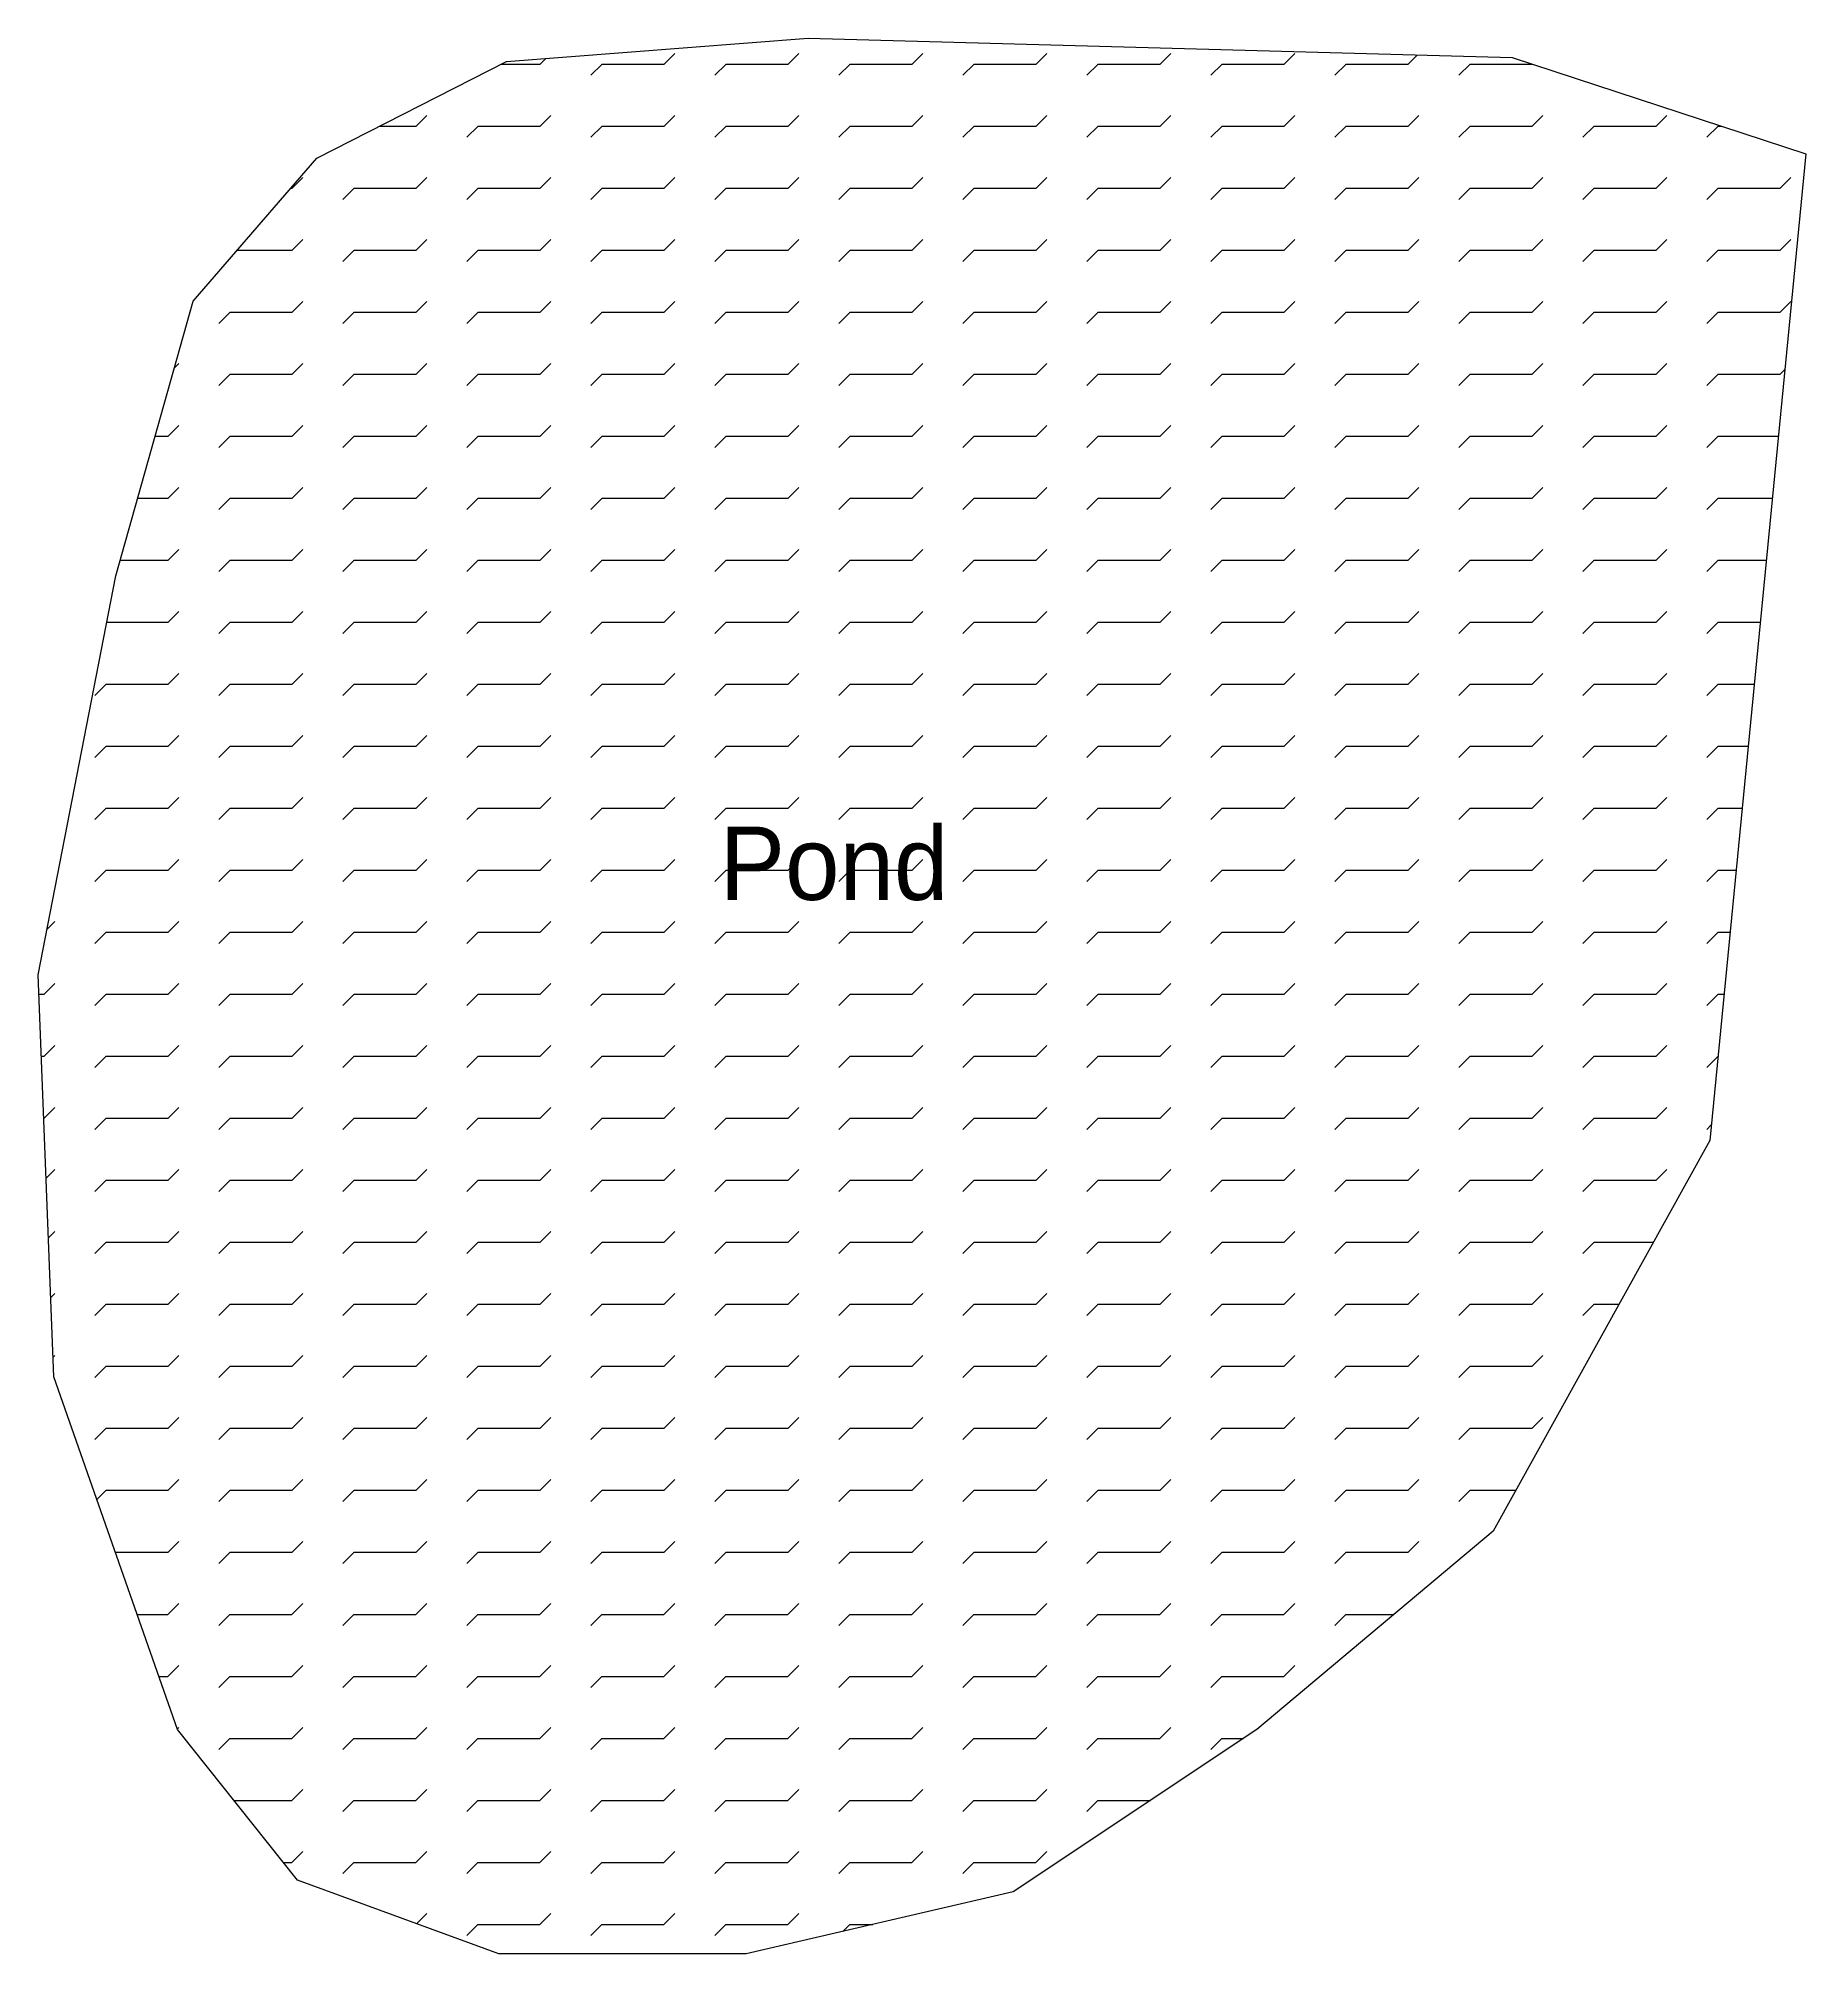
# Model space of a CAD drawing. Header units: millimetres. Extents: x 234136 to 237571, y 2625383 to 2628766.
# Drawn here: x 236678.36 to 236714.56, y 2628726.68 to 2628765.91 of the extents above; entities that cross this region are included whole.
import ezdxf

# ---------------------------------------------------------------- set-up
doc = ezdxf.new("R2010")
doc.units = ezdxf.units.MM
doc.layers.add('Pond', color=140, linetype='Continuous', lineweight=13)

msp = doc.modelspace()

# ---------------------------------------------------------------- texts
at = {"layer": 'Pond'}
msp.add_text('Pond', height=1.5, dxfattribs=at).set_placement((236692.316, 2628748.263))

# ---------------------------------------------------------------- linework, layer by layer
at = {"layer": 'Pond'}
for p, q in [((236687.947, 2628765.435), (236694.128, 2628765.91)), ((236694.128, 2628765.91), (236708.55, 2628765.514)), ((236684.065, 2628763.455), (236687.947, 2628765.435)), ((236687.84, 2628765.38), (236688.63, 2628765.38)), ((236688.63, 2628765.376), (236688.751, 2628765.497)), ((236689.676, 2628765.152), (236689.9, 2628765.376)), ((236689.9, 2628765.38), (236691.17, 2628765.38)), ((236691.17, 2628765.376), (236691.395, 2628765.601)), ((236692.216, 2628765.152), (236692.44, 2628765.376)), ((236692.44, 2628765.38), (236693.71, 2628765.38)), ((236693.71, 2628765.376), (236693.935, 2628765.601)), ((236694.756, 2628765.152), (236694.98, 2628765.376)), ((236694.98, 2628765.38), (236696.25, 2628765.38)), ((236696.25, 2628765.376), (236696.475, 2628765.601)), ((236697.296, 2628765.152), (236697.52, 2628765.376)), ((236697.52, 2628765.38), (236698.79, 2628765.38)), ((236698.79, 2628765.376), (236699.015, 2628765.601)), ((236699.836, 2628765.152), (236700.06, 2628765.376)), ((236700.06, 2628765.38), (236701.33, 2628765.38)), ((236701.33, 2628765.376), (236701.555, 2628765.601)), ((236702.376, 2628765.152), (236702.6, 2628765.376)), ((236702.6, 2628765.38), (236703.87, 2628765.38)), ((236703.87, 2628765.376), (236704.095, 2628765.601)), ((236704.916, 2628765.152), (236705.14, 2628765.376)), ((236705.14, 2628765.38), (236706.41, 2628765.38)), ((236706.41, 2628765.376), (236706.602, 2628765.568)), ((236707.456, 2628765.152), (236707.68, 2628765.376)), ((236707.68, 2628765.38), (236708.95, 2628765.38)), ((236708.55, 2628765.514), (236714.562, 2628763.544)), ((236708.95, 2628765.376), (236708.955, 2628765.381)), ((236685.349, 2628764.11), (236686.09, 2628764.11)), ((236686.09, 2628764.106), (236686.315, 2628764.331)), ((236687.136, 2628763.882), (236687.36, 2628764.106)), ((236687.36, 2628764.11), (236688.63, 2628764.11)), ((236688.63, 2628764.106), (236688.855, 2628764.331)), ((236689.676, 2628763.882), (236689.9, 2628764.106)), ((236689.9, 2628764.11), (236691.17, 2628764.11)), ((236691.17, 2628764.106), (236691.395, 2628764.331)), ((236692.216, 2628763.882), (236692.44, 2628764.106)), ((236692.44, 2628764.11), (236693.71, 2628764.11)), ((236693.71, 2628764.106), (236693.935, 2628764.331)), ((236694.756, 2628763.882), (236694.98, 2628764.106)), ((236694.98, 2628764.11), (236696.25, 2628764.11)), ((236696.25, 2628764.106), (236696.475, 2628764.331)), ((236697.296, 2628763.882), (236697.52, 2628764.106)), ((236697.52, 2628764.11), (236698.79, 2628764.11)), ((236698.79, 2628764.106), (236699.015, 2628764.331)), ((236699.836, 2628763.882), (236700.06, 2628764.106)), ((236700.06, 2628764.11), (236701.33, 2628764.11)), ((236701.33, 2628764.106), (236701.555, 2628764.331)), ((236702.376, 2628763.882), (236702.6, 2628764.106)), ((236702.6, 2628764.11), (236703.87, 2628764.11)), ((236703.87, 2628764.106), (236704.095, 2628764.331)), ((236704.916, 2628763.882), (236705.14, 2628764.106)), ((236705.14, 2628764.11), (236706.41, 2628764.11)), ((236706.41, 2628764.106), (236706.635, 2628764.331)), ((236707.456, 2628763.882), (236707.68, 2628764.106)), ((236707.68, 2628764.11), (236708.95, 2628764.11)), ((236708.95, 2628764.106), (236709.175, 2628764.331)), ((236709.996, 2628763.882), (236710.22, 2628764.106)), ((236710.22, 2628764.11), (236711.49, 2628764.11)), ((236711.49, 2628764.106), (236711.715, 2628764.331)), ((236712.536, 2628763.882), (236712.76, 2628764.106)), ((236712.76, 2628764.11), (236712.834, 2628764.11)), ((236681.529, 2628760.525), (236684.065, 2628763.455)), ((236714.562, 2628763.544), (236712.596, 2628743.335)), ((236683.55, 2628762.836), (236683.775, 2628763.061)), ((236686.09, 2628762.836), (236686.315, 2628763.061)), ((236688.63, 2628762.836), (236688.855, 2628763.061)), ((236691.17, 2628762.836), (236691.395, 2628763.061)), ((236693.71, 2628762.836), (236693.935, 2628763.061)), ((236696.25, 2628762.836), (236696.475, 2628763.061)), ((236698.79, 2628762.836), (236699.015, 2628763.061)), ((236701.33, 2628762.836), (236701.555, 2628763.061)), ((236703.87, 2628762.836), (236704.095, 2628763.061)), ((236706.41, 2628762.836), (236706.635, 2628763.061)), ((236708.95, 2628762.836), (236709.175, 2628763.061)), ((236711.49, 2628762.836), (236711.715, 2628763.061)), ((236714.03, 2628762.836), (236714.255, 2628763.061)), ((236683.532, 2628762.84), (236683.55, 2628762.84)), ((236684.596, 2628762.612), (236684.82, 2628762.836)), ((236684.82, 2628762.84), (236686.09, 2628762.84)), ((236687.136, 2628762.612), (236687.36, 2628762.836)), ((236687.36, 2628762.84), (236688.63, 2628762.84)), ((236689.676, 2628762.612), (236689.9, 2628762.836)), ((236689.9, 2628762.84), (236691.17, 2628762.84)), ((236692.216, 2628762.612), (236692.44, 2628762.836)), ((236692.44, 2628762.84), (236693.71, 2628762.84)), ((236694.756, 2628762.612), (236694.98, 2628762.836)), ((236694.98, 2628762.84), (236696.25, 2628762.84)), ((236697.296, 2628762.612), (236697.52, 2628762.836)), ((236697.52, 2628762.84), (236698.79, 2628762.84)), ((236699.836, 2628762.612), (236700.06, 2628762.836)), ((236700.06, 2628762.84), (236701.33, 2628762.84)), ((236702.376, 2628762.612), (236702.6, 2628762.836)), ((236702.6, 2628762.84), (236703.87, 2628762.84)), ((236704.916, 2628762.612), (236705.14, 2628762.836)), ((236705.14, 2628762.84), (236706.41, 2628762.84)), ((236707.456, 2628762.612), (236707.68, 2628762.836)), ((236707.68, 2628762.84), (236708.95, 2628762.84)), ((236709.996, 2628762.612), (236710.22, 2628762.836)), ((236710.22, 2628762.84), (236711.49, 2628762.84)), ((236712.536, 2628762.612), (236712.76, 2628762.836)), ((236712.76, 2628762.84), (236714.03, 2628762.84)), ((236683.55, 2628761.566), (236683.775, 2628761.791)), ((236686.09, 2628761.566), (236686.315, 2628761.791)), ((236688.63, 2628761.566), (236688.855, 2628761.791)), ((236691.17, 2628761.566), (236691.395, 2628761.791)), ((236693.71, 2628761.566), (236693.935, 2628761.791)), ((236696.25, 2628761.566), (236696.475, 2628761.791)), ((236698.79, 2628761.566), (236699.015, 2628761.791)), ((236701.33, 2628761.566), (236701.555, 2628761.791)), ((236703.87, 2628761.566), (236704.095, 2628761.791)), ((236706.41, 2628761.566), (236706.635, 2628761.791)), ((236708.95, 2628761.566), (236709.175, 2628761.791)), ((236711.49, 2628761.566), (236711.715, 2628761.791)), ((236714.03, 2628761.566), (236714.255, 2628761.791)), ((236682.433, 2628761.57), (236683.55, 2628761.57)), ((236684.596, 2628761.342), (236684.82, 2628761.566)), ((236684.82, 2628761.57), (236686.09, 2628761.57)), ((236687.136, 2628761.342), (236687.36, 2628761.566)), ((236687.36, 2628761.57), (236688.63, 2628761.57)), ((236689.676, 2628761.342), (236689.9, 2628761.566)), ((236689.9, 2628761.57), (236691.17, 2628761.57)), ((236692.216, 2628761.342), (236692.44, 2628761.566)), ((236692.44, 2628761.57), (236693.71, 2628761.57)), ((236694.756, 2628761.342), (236694.98, 2628761.566)), ((236694.98, 2628761.57), (236696.25, 2628761.57)), ((236697.296, 2628761.342), (236697.52, 2628761.566)), ((236697.52, 2628761.57), (236698.79, 2628761.57)), ((236699.836, 2628761.342), (236700.06, 2628761.566)), ((236700.06, 2628761.57), (236701.33, 2628761.57)), ((236702.376, 2628761.342), (236702.6, 2628761.566)), ((236702.6, 2628761.57), (236703.87, 2628761.57)), ((236704.916, 2628761.342), (236705.14, 2628761.566)), ((236705.14, 2628761.57), (236706.41, 2628761.57)), ((236707.456, 2628761.342), (236707.68, 2628761.566)), ((236707.68, 2628761.57), (236708.95, 2628761.57)), ((236709.996, 2628761.342), (236710.22, 2628761.566)), ((236710.22, 2628761.57), (236711.49, 2628761.57)), ((236712.536, 2628761.342), (236712.76, 2628761.566)), ((236712.76, 2628761.57), (236714.03, 2628761.57)), ((236679.944, 2628754.902), (236681.529, 2628760.525)), ((236683.55, 2628760.296), (236683.775, 2628760.521)), ((236686.09, 2628760.296), (236686.315, 2628760.521)), ((236688.63, 2628760.296), (236688.855, 2628760.521)), ((236691.17, 2628760.296), (236691.395, 2628760.521)), ((236693.71, 2628760.296), (236693.935, 2628760.521)), ((236696.25, 2628760.296), (236696.475, 2628760.521)), ((236698.79, 2628760.296), (236699.015, 2628760.521)), ((236701.33, 2628760.296), (236701.555, 2628760.521)), ((236703.87, 2628760.296), (236704.095, 2628760.521)), ((236706.41, 2628760.296), (236706.635, 2628760.521)), ((236708.95, 2628760.296), (236709.175, 2628760.521)), ((236711.49, 2628760.296), (236711.715, 2628760.521)), ((236714.03, 2628760.296), (236714.255, 2628760.521)), ((236682.056, 2628760.072), (236682.28, 2628760.296)), ((236682.28, 2628760.3), (236683.55, 2628760.3)), ((236684.596, 2628760.072), (236684.82, 2628760.296)), ((236684.82, 2628760.3), (236686.09, 2628760.3)), ((236687.136, 2628760.072), (236687.36, 2628760.296)), ((236687.36, 2628760.3), (236688.63, 2628760.3)), ((236689.676, 2628760.072), (236689.9, 2628760.296)), ((236689.9, 2628760.3), (236691.17, 2628760.3)), ((236692.216, 2628760.072), (236692.44, 2628760.296)), ((236692.44, 2628760.3), (236693.71, 2628760.3)), ((236694.756, 2628760.072), (236694.98, 2628760.296)), ((236694.98, 2628760.3), (236696.25, 2628760.3)), ((236697.296, 2628760.072), (236697.52, 2628760.296)), ((236697.52, 2628760.3), (236698.79, 2628760.3)), ((236699.836, 2628760.072), (236700.06, 2628760.296)), ((236700.06, 2628760.3), (236701.33, 2628760.3)), ((236702.376, 2628760.072), (236702.6, 2628760.296)), ((236702.6, 2628760.3), (236703.87, 2628760.3)), ((236704.916, 2628760.072), (236705.14, 2628760.296)), ((236705.14, 2628760.3), (236706.41, 2628760.3)), ((236707.456, 2628760.072), (236707.68, 2628760.296)), ((236707.68, 2628760.3), (236708.95, 2628760.3)), ((236709.996, 2628760.072), (236710.22, 2628760.296)), ((236710.22, 2628760.3), (236711.49, 2628760.3)), ((236712.536, 2628760.072), (236712.76, 2628760.296)), ((236712.76, 2628760.3), (236714.03, 2628760.3)), ((236681.144, 2628759.16), (236681.235, 2628759.251)), ((236682.056, 2628758.802), (236682.28, 2628759.026)), ((236682.28, 2628759.03), (236683.55, 2628759.03)), ((236683.55, 2628759.026), (236683.775, 2628759.251)), ((236684.596, 2628758.802), (236684.82, 2628759.026)), ((236684.82, 2628759.03), (236686.09, 2628759.03)), ((236686.09, 2628759.026), (236686.315, 2628759.251)), ((236687.136, 2628758.802), (236687.36, 2628759.026)), ((236687.36, 2628759.03), (236688.63, 2628759.03)), ((236688.63, 2628759.026), (236688.855, 2628759.251)), ((236689.676, 2628758.802), (236689.9, 2628759.026)), ((236689.9, 2628759.03), (236691.17, 2628759.03)), ((236691.17, 2628759.026), (236691.395, 2628759.251)), ((236692.216, 2628758.802), (236692.44, 2628759.026)), ((236692.44, 2628759.03), (236693.71, 2628759.03)), ((236693.71, 2628759.026), (236693.935, 2628759.251)), ((236694.756, 2628758.802), (236694.98, 2628759.026)), ((236694.98, 2628759.03), (236696.25, 2628759.03)), ((236696.25, 2628759.026), (236696.475, 2628759.251)), ((236697.296, 2628758.802), (236697.52, 2628759.026)), ((236697.52, 2628759.03), (236698.79, 2628759.03)), ((236698.79, 2628759.026), (236699.015, 2628759.251)), ((236699.836, 2628758.802), (236700.06, 2628759.026)), ((236700.06, 2628759.03), (236701.33, 2628759.03)), ((236701.33, 2628759.026), (236701.555, 2628759.251)), ((236702.376, 2628758.802), (236702.6, 2628759.026)), ((236702.6, 2628759.03), (236703.87, 2628759.03)), ((236703.87, 2628759.026), (236704.095, 2628759.251)), ((236704.916, 2628758.802), (236705.14, 2628759.026)), ((236705.14, 2628759.03), (236706.41, 2628759.03)), ((236706.41, 2628759.026), (236706.635, 2628759.251)), ((236707.456, 2628758.802), (236707.68, 2628759.026)), ((236707.68, 2628759.03), (236708.95, 2628759.03)), ((236708.95, 2628759.026), (236709.175, 2628759.251)), ((236709.996, 2628758.802), (236710.22, 2628759.026)), ((236710.22, 2628759.03), (236711.49, 2628759.03)), ((236711.49, 2628759.026), (236711.715, 2628759.251)), ((236712.536, 2628758.802), (236712.76, 2628759.026)), ((236712.76, 2628759.03), (236714.03, 2628759.03)), ((236714.03, 2628759.026), (236714.132, 2628759.128)), ((236681.01, 2628757.756), (236681.235, 2628757.981)), ((236683.55, 2628757.756), (236683.775, 2628757.981)), ((236686.09, 2628757.756), (236686.315, 2628757.981)), ((236688.63, 2628757.756), (236688.855, 2628757.981)), ((236691.17, 2628757.756), (236691.395, 2628757.981)), ((236693.71, 2628757.756), (236693.935, 2628757.981)), ((236696.25, 2628757.756), (236696.475, 2628757.981)), ((236698.79, 2628757.756), (236699.015, 2628757.981)), ((236701.33, 2628757.756), (236701.555, 2628757.981)), ((236703.87, 2628757.756), (236704.095, 2628757.981)), ((236706.41, 2628757.756), (236706.635, 2628757.981)), ((236708.95, 2628757.756), (236709.175, 2628757.981)), ((236711.49, 2628757.756), (236711.715, 2628757.981)), ((236680.75, 2628757.76), (236681.01, 2628757.76)), ((236682.056, 2628757.532), (236682.28, 2628757.756)), ((236682.28, 2628757.76), (236683.55, 2628757.76)), ((236684.596, 2628757.532), (236684.82, 2628757.756)), ((236684.82, 2628757.76), (236686.09, 2628757.76)), ((236687.136, 2628757.532), (236687.36, 2628757.756)), ((236687.36, 2628757.76), (236688.63, 2628757.76)), ((236689.676, 2628757.532), (236689.9, 2628757.756)), ((236689.9, 2628757.76), (236691.17, 2628757.76)), ((236692.216, 2628757.532), (236692.44, 2628757.756)), ((236692.44, 2628757.76), (236693.71, 2628757.76)), ((236694.756, 2628757.532), (236694.98, 2628757.756)), ((236694.98, 2628757.76), (236696.25, 2628757.76)), ((236697.296, 2628757.532), (236697.52, 2628757.756)), ((236697.52, 2628757.76), (236698.79, 2628757.76)), ((236699.836, 2628757.532), (236700.06, 2628757.756)), ((236700.06, 2628757.76), (236701.33, 2628757.76)), ((236702.376, 2628757.532), (236702.6, 2628757.756)), ((236702.6, 2628757.76), (236703.87, 2628757.76)), ((236704.916, 2628757.532), (236705.14, 2628757.756)), ((236705.14, 2628757.76), (236706.41, 2628757.76)), ((236707.456, 2628757.532), (236707.68, 2628757.756)), ((236707.68, 2628757.76), (236708.95, 2628757.76)), ((236709.996, 2628757.532), (236710.22, 2628757.756)), ((236710.22, 2628757.76), (236711.49, 2628757.76)), ((236712.536, 2628757.532), (236712.76, 2628757.756)), ((236712.76, 2628757.76), (236713.999, 2628757.76)), ((236681.01, 2628756.486), (236681.235, 2628756.711)), ((236683.55, 2628756.486), (236683.775, 2628756.711)), ((236686.09, 2628756.486), (236686.315, 2628756.711)), ((236688.63, 2628756.486), (236688.855, 2628756.711)), ((236691.17, 2628756.486), (236691.395, 2628756.711)), ((236693.71, 2628756.486), (236693.935, 2628756.711)), ((236696.25, 2628756.486), (236696.475, 2628756.711)), ((236698.79, 2628756.486), (236699.015, 2628756.711)), ((236701.33, 2628756.486), (236701.555, 2628756.711)), ((236703.87, 2628756.486), (236704.095, 2628756.711)), ((236706.41, 2628756.486), (236706.635, 2628756.711)), ((236708.95, 2628756.486), (236709.175, 2628756.711)), ((236711.49, 2628756.486), (236711.715, 2628756.711)), ((236680.392, 2628756.49), (236681.01, 2628756.49)), ((236682.056, 2628756.262), (236682.28, 2628756.486)), ((236682.28, 2628756.49), (236683.55, 2628756.49)), ((236684.596, 2628756.262), (236684.82, 2628756.486)), ((236684.82, 2628756.49), (236686.09, 2628756.49)), ((236687.136, 2628756.262), (236687.36, 2628756.486)), ((236687.36, 2628756.49), (236688.63, 2628756.49)), ((236689.676, 2628756.262), (236689.9, 2628756.486)), ((236689.9, 2628756.49), (236691.17, 2628756.49)), ((236692.216, 2628756.262), (236692.44, 2628756.486)), ((236692.44, 2628756.49), (236693.71, 2628756.49)), ((236694.756, 2628756.262), (236694.98, 2628756.486)), ((236694.98, 2628756.49), (236696.25, 2628756.49)), ((236697.296, 2628756.262), (236697.52, 2628756.486)), ((236697.52, 2628756.49), (236698.79, 2628756.49)), ((236699.836, 2628756.262), (236700.06, 2628756.486)), ((236700.06, 2628756.49), (236701.33, 2628756.49)), ((236702.376, 2628756.262), (236702.6, 2628756.486)), ((236702.6, 2628756.49), (236703.87, 2628756.49)), ((236704.916, 2628756.262), (236705.14, 2628756.486)), ((236705.14, 2628756.49), (236706.41, 2628756.49)), ((236707.456, 2628756.262), (236707.68, 2628756.486)), ((236707.68, 2628756.49), (236708.95, 2628756.49)), ((236709.996, 2628756.262), (236710.22, 2628756.486)), ((236710.22, 2628756.49), (236711.49, 2628756.49)), ((236712.536, 2628756.262), (236712.76, 2628756.486)), ((236712.76, 2628756.49), (236713.875, 2628756.49)), ((236681.01, 2628755.216), (236681.235, 2628755.441)), ((236683.55, 2628755.216), (236683.775, 2628755.441)), ((236686.09, 2628755.216), (236686.315, 2628755.441)), ((236688.63, 2628755.216), (236688.855, 2628755.441)), ((236691.17, 2628755.216), (236691.395, 2628755.441)), ((236693.71, 2628755.216), (236693.935, 2628755.441)), ((236696.25, 2628755.216), (236696.475, 2628755.441)), ((236698.79, 2628755.216), (236699.015, 2628755.441)), ((236701.33, 2628755.216), (236701.555, 2628755.441)), ((236703.87, 2628755.216), (236704.095, 2628755.441)), ((236706.41, 2628755.216), (236706.635, 2628755.441)), ((236708.95, 2628755.216), (236709.175, 2628755.441)), ((236711.49, 2628755.216), (236711.715, 2628755.441)), ((236680.034, 2628755.22), (236681.01, 2628755.22)), ((236682.056, 2628754.992), (236682.28, 2628755.216)), ((236682.28, 2628755.22), (236683.55, 2628755.22)), ((236684.596, 2628754.992), (236684.82, 2628755.216)), ((236684.82, 2628755.22), (236686.09, 2628755.22)), ((236687.136, 2628754.992), (236687.36, 2628755.216)), ((236687.36, 2628755.22), (236688.63, 2628755.22)), ((236689.676, 2628754.992), (236689.9, 2628755.216)), ((236689.9, 2628755.22), (236691.17, 2628755.22)), ((236692.216, 2628754.992), (236692.44, 2628755.216)), ((236692.44, 2628755.22), (236693.71, 2628755.22)), ((236694.756, 2628754.992), (236694.98, 2628755.216)), ((236694.98, 2628755.22), (236696.25, 2628755.22)), ((236697.296, 2628754.992), (236697.52, 2628755.216)), ((236697.52, 2628755.22), (236698.79, 2628755.22)), ((236699.836, 2628754.992), (236700.06, 2628755.216)), ((236700.06, 2628755.22), (236701.33, 2628755.22)), ((236702.376, 2628754.992), (236702.6, 2628755.216)), ((236702.6, 2628755.22), (236703.87, 2628755.22)), ((236704.916, 2628754.992), (236705.14, 2628755.216)), ((236705.14, 2628755.22), (236706.41, 2628755.22)), ((236707.456, 2628754.992), (236707.68, 2628755.216)), ((236707.68, 2628755.22), (236708.95, 2628755.22)), ((236709.996, 2628754.992), (236710.22, 2628755.216)), ((236710.22, 2628755.22), (236711.49, 2628755.22)), ((236712.536, 2628754.992), (236712.76, 2628755.216)), ((236712.76, 2628755.22), (236713.752, 2628755.22)), ((236678.357, 2628746.73), (236679.944, 2628754.902)), ((236679.759, 2628753.95), (236681.01, 2628753.95)), ((236681.01, 2628753.946), (236681.235, 2628754.171)), ((236682.056, 2628753.722), (236682.28, 2628753.946)), ((236682.28, 2628753.95), (236683.55, 2628753.95)), ((236683.55, 2628753.946), (236683.775, 2628754.171)), ((236684.596, 2628753.722), (236684.82, 2628753.946)), ((236684.82, 2628753.95), (236686.09, 2628753.95)), ((236686.09, 2628753.946), (236686.315, 2628754.171)), ((236687.136, 2628753.722), (236687.36, 2628753.946)), ((236687.36, 2628753.95), (236688.63, 2628753.95)), ((236688.63, 2628753.946), (236688.855, 2628754.171)), ((236689.676, 2628753.722), (236689.9, 2628753.946)), ((236689.9, 2628753.95), (236691.17, 2628753.95)), ((236691.17, 2628753.946), (236691.395, 2628754.171)), ((236692.216, 2628753.722), (236692.44, 2628753.946)), ((236692.44, 2628753.95), (236693.71, 2628753.95)), ((236693.71, 2628753.946), (236693.935, 2628754.171)), ((236694.756, 2628753.722), (236694.98, 2628753.946)), ((236694.98, 2628753.95), (236696.25, 2628753.95)), ((236696.25, 2628753.946), (236696.475, 2628754.171)), ((236697.296, 2628753.722), (236697.52, 2628753.946)), ((236697.52, 2628753.95), (236698.79, 2628753.95)), ((236698.79, 2628753.946), (236699.015, 2628754.171)), ((236699.836, 2628753.722), (236700.06, 2628753.946)), ((236700.06, 2628753.95), (236701.33, 2628753.95)), ((236701.33, 2628753.946), (236701.555, 2628754.171)), ((236702.376, 2628753.722), (236702.6, 2628753.946)), ((236702.6, 2628753.95), (236703.87, 2628753.95)), ((236703.87, 2628753.946), (236704.095, 2628754.171)), ((236704.916, 2628753.722), (236705.14, 2628753.946)), ((236705.14, 2628753.95), (236706.41, 2628753.95)), ((236706.41, 2628753.946), (236706.635, 2628754.171)), ((236707.456, 2628753.722), (236707.68, 2628753.946)), ((236707.68, 2628753.95), (236708.95, 2628753.95)), ((236708.95, 2628753.946), (236709.175, 2628754.171)), ((236709.996, 2628753.722), (236710.22, 2628753.946)), ((236710.22, 2628753.95), (236711.49, 2628753.95)), ((236711.49, 2628753.946), (236711.715, 2628754.171)), ((236712.536, 2628753.722), (236712.76, 2628753.946)), ((236712.76, 2628753.95), (236713.628, 2628753.95)), ((236679.516, 2628752.452), (236679.74, 2628752.676)), ((236679.74, 2628752.68), (236681.01, 2628752.68)), ((236681.01, 2628752.676), (236681.235, 2628752.901)), ((236682.056, 2628752.452), (236682.28, 2628752.676)), ((236682.28, 2628752.68), (236683.55, 2628752.68)), ((236683.55, 2628752.676), (236683.775, 2628752.901)), ((236684.596, 2628752.452), (236684.82, 2628752.676)), ((236684.82, 2628752.68), (236686.09, 2628752.68)), ((236686.09, 2628752.676), (236686.315, 2628752.901)), ((236687.136, 2628752.452), (236687.36, 2628752.676)), ((236687.36, 2628752.68), (236688.63, 2628752.68)), ((236688.63, 2628752.676), (236688.855, 2628752.901)), ((236689.676, 2628752.452), (236689.9, 2628752.676)), ((236689.9, 2628752.68), (236691.17, 2628752.68)), ((236691.17, 2628752.676), (236691.395, 2628752.901)), ((236692.216, 2628752.452), (236692.44, 2628752.676)), ((236692.44, 2628752.68), (236693.71, 2628752.68)), ((236693.71, 2628752.676), (236693.935, 2628752.901)), ((236694.756, 2628752.452), (236694.98, 2628752.676)), ((236694.98, 2628752.68), (236696.25, 2628752.68)), ((236696.25, 2628752.676), (236696.475, 2628752.901)), ((236697.296, 2628752.452), (236697.52, 2628752.676)), ((236697.52, 2628752.68), (236698.79, 2628752.68)), ((236698.79, 2628752.676), (236699.015, 2628752.901)), ((236699.836, 2628752.452), (236700.06, 2628752.676)), ((236700.06, 2628752.68), (236701.33, 2628752.68)), ((236701.33, 2628752.676), (236701.555, 2628752.901)), ((236702.376, 2628752.452), (236702.6, 2628752.676)), ((236702.6, 2628752.68), (236703.87, 2628752.68)), ((236703.87, 2628752.676), (236704.095, 2628752.901)), ((236704.916, 2628752.452), (236705.14, 2628752.676)), ((236705.14, 2628752.68), (236706.41, 2628752.68)), ((236706.41, 2628752.676), (236706.635, 2628752.901)), ((236707.456, 2628752.452), (236707.68, 2628752.676)), ((236707.68, 2628752.68), (236708.95, 2628752.68)), ((236708.95, 2628752.676), (236709.175, 2628752.901)), ((236709.996, 2628752.452), (236710.22, 2628752.676)), ((236710.22, 2628752.68), (236711.49, 2628752.68)), ((236711.49, 2628752.676), (236711.715, 2628752.901)), ((236712.536, 2628752.452), (236712.76, 2628752.676)), ((236712.76, 2628752.68), (236713.505, 2628752.68)), ((236681.01, 2628751.406), (236681.235, 2628751.631)), ((236683.55, 2628751.406), (236683.775, 2628751.631)), ((236686.09, 2628751.406), (236686.315, 2628751.631)), ((236688.63, 2628751.406), (236688.855, 2628751.631)), ((236691.17, 2628751.406), (236691.395, 2628751.631)), ((236693.71, 2628751.406), (236693.935, 2628751.631)), ((236696.25, 2628751.406), (236696.475, 2628751.631)), ((236698.79, 2628751.406), (236699.015, 2628751.631)), ((236701.33, 2628751.406), (236701.555, 2628751.631)), ((236703.87, 2628751.406), (236704.095, 2628751.631)), ((236706.41, 2628751.406), (236706.635, 2628751.631)), ((236708.95, 2628751.406), (236709.175, 2628751.631)), ((236711.49, 2628751.406), (236711.715, 2628751.631)), ((236679.516, 2628751.182), (236679.74, 2628751.406)), ((236679.74, 2628751.41), (236681.01, 2628751.41)), ((236682.056, 2628751.182), (236682.28, 2628751.406)), ((236682.28, 2628751.41), (236683.55, 2628751.41)), ((236684.596, 2628751.182), (236684.82, 2628751.406)), ((236684.82, 2628751.41), (236686.09, 2628751.41)), ((236687.136, 2628751.182), (236687.36, 2628751.406)), ((236687.36, 2628751.41), (236688.63, 2628751.41)), ((236689.676, 2628751.182), (236689.9, 2628751.406)), ((236689.9, 2628751.41), (236691.17, 2628751.41)), ((236692.216, 2628751.182), (236692.44, 2628751.406)), ((236692.44, 2628751.41), (236693.71, 2628751.41)), ((236694.756, 2628751.182), (236694.98, 2628751.406)), ((236694.98, 2628751.41), (236696.25, 2628751.41)), ((236697.296, 2628751.182), (236697.52, 2628751.406)), ((236697.52, 2628751.41), (236698.79, 2628751.41)), ((236699.836, 2628751.182), (236700.06, 2628751.406)), ((236700.06, 2628751.41), (236701.33, 2628751.41)), ((236702.376, 2628751.182), (236702.6, 2628751.406)), ((236702.6, 2628751.41), (236703.87, 2628751.41)), ((236704.916, 2628751.182), (236705.14, 2628751.406)), ((236705.14, 2628751.41), (236706.41, 2628751.41)), ((236707.456, 2628751.182), (236707.68, 2628751.406)), ((236707.68, 2628751.41), (236708.95, 2628751.41)), ((236709.996, 2628751.182), (236710.22, 2628751.406)), ((236710.22, 2628751.41), (236711.49, 2628751.41)), ((236712.536, 2628751.182), (236712.76, 2628751.406)), ((236712.76, 2628751.41), (236713.381, 2628751.41)), ((236681.01, 2628750.136), (236681.235, 2628750.361)), ((236683.55, 2628750.136), (236683.775, 2628750.361)), ((236686.09, 2628750.136), (236686.315, 2628750.361)), ((236688.63, 2628750.136), (236688.855, 2628750.361)), ((236691.17, 2628750.136), (236691.395, 2628750.361)), ((236693.71, 2628750.136), (236693.935, 2628750.361)), ((236696.25, 2628750.136), (236696.475, 2628750.361)), ((236698.79, 2628750.136), (236699.015, 2628750.361)), ((236701.33, 2628750.136), (236701.555, 2628750.361)), ((236703.87, 2628750.136), (236704.095, 2628750.361)), ((236706.41, 2628750.136), (236706.635, 2628750.361)), ((236708.95, 2628750.136), (236709.175, 2628750.361)), ((236711.49, 2628750.136), (236711.715, 2628750.361)), ((236679.516, 2628749.912), (236679.74, 2628750.136)), ((236679.74, 2628750.14), (236681.01, 2628750.14)), ((236682.056, 2628749.912), (236682.28, 2628750.136)), ((236682.28, 2628750.14), (236683.55, 2628750.14)), ((236684.596, 2628749.912), (236684.82, 2628750.136)), ((236684.82, 2628750.14), (236686.09, 2628750.14)), ((236687.136, 2628749.912), (236687.36, 2628750.136)), ((236687.36, 2628750.14), (236688.63, 2628750.14)), ((236689.676, 2628749.912), (236689.9, 2628750.136)), ((236689.9, 2628750.14), (236691.17, 2628750.14)), ((236692.216, 2628749.912), (236692.44, 2628750.136)), ((236692.44, 2628750.14), (236693.71, 2628750.14)), ((236694.756, 2628749.912), (236694.98, 2628750.136)), ((236694.98, 2628750.14), (236696.25, 2628750.14)), ((236697.296, 2628749.912), (236697.52, 2628750.136)), ((236697.52, 2628750.14), (236698.79, 2628750.14)), ((236699.836, 2628749.912), (236700.06, 2628750.136)), ((236700.06, 2628750.14), (236701.33, 2628750.14)), ((236702.376, 2628749.912), (236702.6, 2628750.136)), ((236702.6, 2628750.14), (236703.87, 2628750.14)), ((236704.916, 2628749.912), (236705.14, 2628750.136)), ((236705.14, 2628750.14), (236706.41, 2628750.14)), ((236707.456, 2628749.912), (236707.68, 2628750.136)), ((236707.68, 2628750.14), (236708.95, 2628750.14)), ((236709.996, 2628749.912), (236710.22, 2628750.136)), ((236710.22, 2628750.14), (236711.49, 2628750.14)), ((236712.536, 2628749.912), (236712.76, 2628750.136)), ((236712.76, 2628750.14), (236713.258, 2628750.14)), ((236679.516, 2628748.642), (236679.74, 2628748.866)), ((236679.74, 2628748.87), (236681.01, 2628748.87)), ((236681.01, 2628748.866), (236681.235, 2628749.091)), ((236682.056, 2628748.642), (236682.28, 2628748.866)), ((236682.28, 2628748.87), (236683.55, 2628748.87)), ((236683.55, 2628748.866), (236683.775, 2628749.091)), ((236684.596, 2628748.642), (236684.82, 2628748.866)), ((236684.82, 2628748.87), (236686.09, 2628748.87)), ((236686.09, 2628748.866), (236686.315, 2628749.091)), ((236687.136, 2628748.642), (236687.36, 2628748.866)), ((236687.36, 2628748.87), (236688.63, 2628748.87)), ((236688.63, 2628748.866), (236688.855, 2628749.091)), ((236689.676, 2628748.642), (236689.9, 2628748.866)), ((236689.9, 2628748.87), (236691.17, 2628748.87)), ((236691.17, 2628748.866), (236691.395, 2628749.091)), ((236692.216, 2628748.642), (236692.44, 2628748.866)), ((236692.44, 2628748.87), (236693.71, 2628748.87)), ((236693.71, 2628748.866), (236693.935, 2628749.091)), ((236694.756, 2628748.642), (236694.98, 2628748.866)), ((236694.98, 2628748.87), (236696.25, 2628748.87)), ((236696.25, 2628748.866), (236696.475, 2628749.091)), ((236697.296, 2628748.642), (236697.52, 2628748.866)), ((236697.52, 2628748.87), (236698.79, 2628748.87)), ((236698.79, 2628748.866), (236699.015, 2628749.091)), ((236699.836, 2628748.642), (236700.06, 2628748.866)), ((236700.06, 2628748.87), (236701.33, 2628748.87)), ((236701.33, 2628748.866), (236701.555, 2628749.091)), ((236702.376, 2628748.642), (236702.6, 2628748.866)), ((236702.6, 2628748.87), (236703.87, 2628748.87)), ((236703.87, 2628748.866), (236704.095, 2628749.091)), ((236704.916, 2628748.642), (236705.14, 2628748.866)), ((236705.14, 2628748.87), (236706.41, 2628748.87)), ((236706.41, 2628748.866), (236706.635, 2628749.091)), ((236707.456, 2628748.642), (236707.68, 2628748.866)), ((236707.68, 2628748.87), (236708.95, 2628748.87)), ((236708.95, 2628748.866), (236709.175, 2628749.091)), ((236709.996, 2628748.642), (236710.22, 2628748.866)), ((236710.22, 2628748.87), (236711.49, 2628748.87)), ((236711.49, 2628748.866), (236711.715, 2628749.091)), ((236712.536, 2628748.642), (236712.76, 2628748.866)), ((236712.76, 2628748.87), (236713.134, 2628748.87)), ((236678.539, 2628747.665), (236678.695, 2628747.821)), ((236679.516, 2628747.372), (236679.74, 2628747.596)), ((236679.74, 2628747.6), (236681.01, 2628747.6)), ((236681.01, 2628747.596), (236681.235, 2628747.821)), ((236682.056, 2628747.372), (236682.28, 2628747.596)), ((236682.28, 2628747.6), (236683.55, 2628747.6)), ((236683.55, 2628747.596), (236683.775, 2628747.821)), ((236684.596, 2628747.372), (236684.82, 2628747.596)), ((236684.82, 2628747.6), (236686.09, 2628747.6)), ((236686.09, 2628747.596), (236686.315, 2628747.821)), ((236687.136, 2628747.372), (236687.36, 2628747.596)), ((236687.36, 2628747.6), (236688.63, 2628747.6)), ((236688.63, 2628747.596), (236688.855, 2628747.821)), ((236689.676, 2628747.372), (236689.9, 2628747.596)), ((236689.9, 2628747.6), (236691.17, 2628747.6)), ((236691.17, 2628747.596), (236691.395, 2628747.821)), ((236692.216, 2628747.372), (236692.44, 2628747.596)), ((236692.44, 2628747.6), (236693.71, 2628747.6)), ((236693.71, 2628747.596), (236693.935, 2628747.821)), ((236694.756, 2628747.372), (236694.98, 2628747.596)), ((236694.98, 2628747.6), (236696.25, 2628747.6)), ((236696.25, 2628747.596), (236696.475, 2628747.821)), ((236697.296, 2628747.372), (236697.52, 2628747.596)), ((236697.52, 2628747.6), (236698.79, 2628747.6)), ((236698.79, 2628747.596), (236699.015, 2628747.821)), ((236699.836, 2628747.372), (236700.06, 2628747.596)), ((236700.06, 2628747.6), (236701.33, 2628747.6)), ((236701.33, 2628747.596), (236701.555, 2628747.821)), ((236702.376, 2628747.372), (236702.6, 2628747.596)), ((236702.6, 2628747.6), (236703.87, 2628747.6)), ((236703.87, 2628747.596), (236704.095, 2628747.821)), ((236704.916, 2628747.372), (236705.14, 2628747.596)), ((236705.14, 2628747.6), (236706.41, 2628747.6)), ((236706.41, 2628747.596), (236706.635, 2628747.821)), ((236707.456, 2628747.372), (236707.68, 2628747.596)), ((236707.68, 2628747.6), (236708.95, 2628747.6)), ((236708.95, 2628747.596), (236709.175, 2628747.821)), ((236709.996, 2628747.372), (236710.22, 2628747.596)), ((236710.22, 2628747.6), (236711.49, 2628747.6)), ((236711.49, 2628747.596), (236711.715, 2628747.821)), ((236712.536, 2628747.372), (236712.76, 2628747.596)), ((236712.76, 2628747.6), (236713.011, 2628747.6)), ((236678.674, 2628738.494), (236678.357, 2628746.73)), ((236678.47, 2628746.326), (236678.695, 2628746.551)), ((236681.01, 2628746.326), (236681.235, 2628746.551)), ((236683.55, 2628746.326), (236683.775, 2628746.551)), ((236686.09, 2628746.326), (236686.315, 2628746.551)), ((236688.63, 2628746.326), (236688.855, 2628746.551)), ((236691.17, 2628746.326), (236691.395, 2628746.551)), ((236693.71, 2628746.326), (236693.935, 2628746.551)), ((236696.25, 2628746.326), (236696.475, 2628746.551)), ((236698.79, 2628746.326), (236699.015, 2628746.551)), ((236701.33, 2628746.326), (236701.555, 2628746.551)), ((236703.87, 2628746.326), (236704.095, 2628746.551)), ((236706.41, 2628746.326), (236706.635, 2628746.551)), ((236708.95, 2628746.326), (236709.175, 2628746.551)), ((236711.49, 2628746.326), (236711.715, 2628746.551)), ((236678.373, 2628746.33), (236678.47, 2628746.33)), ((236679.516, 2628746.102), (236679.74, 2628746.326)), ((236679.74, 2628746.33), (236681.01, 2628746.33)), ((236682.056, 2628746.102), (236682.28, 2628746.326)), ((236682.28, 2628746.33), (236683.55, 2628746.33)), ((236684.596, 2628746.102), (236684.82, 2628746.326)), ((236684.82, 2628746.33), (236686.09, 2628746.33)), ((236687.136, 2628746.102), (236687.36, 2628746.326)), ((236687.36, 2628746.33), (236688.63, 2628746.33)), ((236689.676, 2628746.102), (236689.9, 2628746.326)), ((236689.9, 2628746.33), (236691.17, 2628746.33)), ((236692.216, 2628746.102), (236692.44, 2628746.326)), ((236692.44, 2628746.33), (236693.71, 2628746.33)), ((236694.756, 2628746.102), (236694.98, 2628746.326)), ((236694.98, 2628746.33), (236696.25, 2628746.33)), ((236697.296, 2628746.102), (236697.52, 2628746.326)), ((236697.52, 2628746.33), (236698.79, 2628746.33)), ((236699.836, 2628746.102), (236700.06, 2628746.326)), ((236700.06, 2628746.33), (236701.33, 2628746.33)), ((236702.376, 2628746.102), (236702.6, 2628746.326)), ((236702.6, 2628746.33), (236703.87, 2628746.33)), ((236704.916, 2628746.102), (236705.14, 2628746.326)), ((236705.14, 2628746.33), (236706.41, 2628746.33)), ((236707.456, 2628746.102), (236707.68, 2628746.326)), ((236707.68, 2628746.33), (236708.95, 2628746.33)), ((236709.996, 2628746.102), (236710.22, 2628746.326)), ((236710.22, 2628746.33), (236711.49, 2628746.33)), ((236712.536, 2628746.102), (236712.76, 2628746.326)), ((236712.76, 2628746.33), (236712.887, 2628746.33)), ((236678.47, 2628745.056), (236678.695, 2628745.281)), ((236681.01, 2628745.056), (236681.235, 2628745.281)), ((236683.55, 2628745.056), (236683.775, 2628745.281)), ((236686.09, 2628745.056), (236686.315, 2628745.281)), ((236688.63, 2628745.056), (236688.855, 2628745.281)), ((236691.17, 2628745.056), (236691.395, 2628745.281)), ((236693.71, 2628745.056), (236693.935, 2628745.281)), ((236696.25, 2628745.056), (236696.475, 2628745.281)), ((236698.79, 2628745.056), (236699.015, 2628745.281)), ((236701.33, 2628745.056), (236701.555, 2628745.281)), ((236703.87, 2628745.056), (236704.095, 2628745.281)), ((236706.41, 2628745.056), (236706.635, 2628745.281)), ((236708.95, 2628745.056), (236709.175, 2628745.281)), ((236711.49, 2628745.056), (236711.715, 2628745.281)), ((236678.422, 2628745.06), (236678.47, 2628745.06)), ((236679.516, 2628744.832), (236679.74, 2628745.056)), ((236679.74, 2628745.06), (236681.01, 2628745.06)), ((236682.056, 2628744.832), (236682.28, 2628745.056)), ((236682.28, 2628745.06), (236683.55, 2628745.06)), ((236684.596, 2628744.832), (236684.82, 2628745.056)), ((236684.82, 2628745.06), (236686.09, 2628745.06)), ((236687.136, 2628744.832), (236687.36, 2628745.056)), ((236687.36, 2628745.06), (236688.63, 2628745.06)), ((236689.676, 2628744.832), (236689.9, 2628745.056)), ((236689.9, 2628745.06), (236691.17, 2628745.06)), ((236692.216, 2628744.832), (236692.44, 2628745.056)), ((236692.44, 2628745.06), (236693.71, 2628745.06)), ((236694.756, 2628744.832), (236694.98, 2628745.056)), ((236694.98, 2628745.06), (236696.25, 2628745.06)), ((236697.296, 2628744.832), (236697.52, 2628745.056)), ((236697.52, 2628745.06), (236698.79, 2628745.06)), ((236699.836, 2628744.832), (236700.06, 2628745.056)), ((236700.06, 2628745.06), (236701.33, 2628745.06)), ((236702.376, 2628744.832), (236702.6, 2628745.056)), ((236702.6, 2628745.06), (236703.87, 2628745.06)), ((236704.916, 2628744.832), (236705.14, 2628745.056)), ((236705.14, 2628745.06), (236706.41, 2628745.06)), ((236707.456, 2628744.832), (236707.68, 2628745.056)), ((236707.68, 2628745.06), (236708.95, 2628745.06)), ((236709.996, 2628744.832), (236710.22, 2628745.056)), ((236710.22, 2628745.06), (236711.49, 2628745.06)), ((236712.536, 2628744.832), (236712.76, 2628745.056)), ((236712.76, 2628745.06), (236712.764, 2628745.06)), ((236678.471, 2628743.787), (236678.695, 2628744.011)), ((236679.516, 2628743.562), (236679.74, 2628743.786)), ((236679.74, 2628743.79), (236681.01, 2628743.79)), ((236681.01, 2628743.786), (236681.235, 2628744.011)), ((236682.056, 2628743.562), (236682.28, 2628743.786)), ((236682.28, 2628743.79), (236683.55, 2628743.79)), ((236683.55, 2628743.786), (236683.775, 2628744.011)), ((236684.596, 2628743.562), (236684.82, 2628743.786)), ((236684.82, 2628743.79), (236686.09, 2628743.79)), ((236686.09, 2628743.786), (236686.315, 2628744.011)), ((236687.136, 2628743.562), (236687.36, 2628743.786)), ((236687.36, 2628743.79), (236688.63, 2628743.79)), ((236688.63, 2628743.786), (236688.855, 2628744.011)), ((236689.676, 2628743.562), (236689.9, 2628743.786)), ((236689.9, 2628743.79), (236691.17, 2628743.79)), ((236691.17, 2628743.786), (236691.395, 2628744.011)), ((236692.216, 2628743.562), (236692.44, 2628743.786)), ((236692.44, 2628743.79), (236693.71, 2628743.79)), ((236693.71, 2628743.786), (236693.935, 2628744.011)), ((236694.756, 2628743.562), (236694.98, 2628743.786)), ((236694.98, 2628743.79), (236696.25, 2628743.79)), ((236696.25, 2628743.786), (236696.475, 2628744.011)), ((236697.296, 2628743.562), (236697.52, 2628743.786)), ((236697.52, 2628743.79), (236698.79, 2628743.79)), ((236698.79, 2628743.786), (236699.015, 2628744.011)), ((236699.836, 2628743.562), (236700.06, 2628743.786)), ((236700.06, 2628743.79), (236701.33, 2628743.79)), ((236701.33, 2628743.786), (236701.555, 2628744.011)), ((236702.376, 2628743.562), (236702.6, 2628743.786)), ((236702.6, 2628743.79), (236703.87, 2628743.79)), ((236703.87, 2628743.786), (236704.095, 2628744.011)), ((236704.916, 2628743.562), (236705.14, 2628743.786)), ((236705.14, 2628743.79), (236706.41, 2628743.79)), ((236706.41, 2628743.786), (236706.635, 2628744.011)), ((236707.456, 2628743.562), (236707.68, 2628743.786)), ((236707.68, 2628743.79), (236708.95, 2628743.79)), ((236708.95, 2628743.786), (236709.175, 2628744.011)), ((236709.996, 2628743.562), (236710.22, 2628743.786)), ((236710.22, 2628743.79), (236711.49, 2628743.79)), ((236711.49, 2628743.786), (236711.715, 2628744.011)), ((236712.536, 2628743.562), (236712.627, 2628743.653)), ((236712.596, 2628743.335), (236708.159, 2628735.336)), ((236678.518, 2628742.564), (236678.695, 2628742.741)), ((236679.516, 2628742.292), (236679.74, 2628742.516)), ((236679.74, 2628742.52), (236681.01, 2628742.52)), ((236681.01, 2628742.516), (236681.235, 2628742.741)), ((236682.056, 2628742.292), (236682.28, 2628742.516)), ((236682.28, 2628742.52), (236683.55, 2628742.52)), ((236683.55, 2628742.516), (236683.775, 2628742.741)), ((236684.596, 2628742.292), (236684.82, 2628742.516)), ((236684.82, 2628742.52), (236686.09, 2628742.52)), ((236686.09, 2628742.516), (236686.315, 2628742.741)), ((236687.136, 2628742.292), (236687.36, 2628742.516)), ((236687.36, 2628742.52), (236688.63, 2628742.52)), ((236688.63, 2628742.516), (236688.855, 2628742.741)), ((236689.676, 2628742.292), (236689.9, 2628742.516)), ((236689.9, 2628742.52), (236691.17, 2628742.52)), ((236691.17, 2628742.516), (236691.395, 2628742.741)), ((236692.216, 2628742.292), (236692.44, 2628742.516)), ((236692.44, 2628742.52), (236693.71, 2628742.52)), ((236693.71, 2628742.516), (236693.935, 2628742.741)), ((236694.756, 2628742.292), (236694.98, 2628742.516)), ((236694.98, 2628742.52), (236696.25, 2628742.52)), ((236696.25, 2628742.516), (236696.475, 2628742.741)), ((236697.296, 2628742.292), (236697.52, 2628742.516)), ((236697.52, 2628742.52), (236698.79, 2628742.52)), ((236698.79, 2628742.516), (236699.015, 2628742.741)), ((236699.836, 2628742.292), (236700.06, 2628742.516)), ((236700.06, 2628742.52), (236701.33, 2628742.52)), ((236701.33, 2628742.516), (236701.555, 2628742.741)), ((236702.376, 2628742.292), (236702.6, 2628742.516)), ((236702.6, 2628742.52), (236703.87, 2628742.52)), ((236703.87, 2628742.516), (236704.095, 2628742.741)), ((236704.916, 2628742.292), (236705.14, 2628742.516)), ((236705.14, 2628742.52), (236706.41, 2628742.52)), ((236706.41, 2628742.516), (236706.635, 2628742.741)), ((236707.456, 2628742.292), (236707.68, 2628742.516)), ((236707.68, 2628742.52), (236708.95, 2628742.52)), ((236708.95, 2628742.516), (236709.175, 2628742.741)), ((236709.996, 2628742.292), (236710.22, 2628742.516)), ((236710.22, 2628742.52), (236711.49, 2628742.52)), ((236711.49, 2628742.516), (236711.715, 2628742.741)), ((236678.565, 2628741.341), (236678.695, 2628741.471)), ((236681.01, 2628741.246), (236681.235, 2628741.471)), ((236683.55, 2628741.246), (236683.775, 2628741.471)), ((236686.09, 2628741.246), (236686.315, 2628741.471)), ((236688.63, 2628741.246), (236688.855, 2628741.471)), ((236691.17, 2628741.246), (236691.395, 2628741.471)), ((236693.71, 2628741.246), (236693.935, 2628741.471)), ((236696.25, 2628741.246), (236696.475, 2628741.471)), ((236698.79, 2628741.246), (236699.015, 2628741.471)), ((236701.33, 2628741.246), (236701.555, 2628741.471)), ((236703.87, 2628741.246), (236704.095, 2628741.471)), ((236706.41, 2628741.246), (236706.635, 2628741.471)), ((236708.95, 2628741.246), (236709.175, 2628741.471)), ((236679.516, 2628741.022), (236679.74, 2628741.246)), ((236679.74, 2628741.25), (236681.01, 2628741.25)), ((236682.056, 2628741.022), (236682.28, 2628741.246)), ((236682.28, 2628741.25), (236683.55, 2628741.25)), ((236684.596, 2628741.022), (236684.82, 2628741.246)), ((236684.82, 2628741.25), (236686.09, 2628741.25)), ((236687.136, 2628741.022), (236687.36, 2628741.246)), ((236687.36, 2628741.25), (236688.63, 2628741.25)), ((236689.676, 2628741.022), (236689.9, 2628741.246)), ((236689.9, 2628741.25), (236691.17, 2628741.25)), ((236692.216, 2628741.022), (236692.44, 2628741.246)), ((236692.44, 2628741.25), (236693.71, 2628741.25)), ((236694.756, 2628741.022), (236694.98, 2628741.246)), ((236694.98, 2628741.25), (236696.25, 2628741.25)), ((236697.296, 2628741.022), (236697.52, 2628741.246)), ((236697.52, 2628741.25), (236698.79, 2628741.25)), ((236699.836, 2628741.022), (236700.06, 2628741.246)), ((236700.06, 2628741.25), (236701.33, 2628741.25)), ((236702.376, 2628741.022), (236702.6, 2628741.246)), ((236702.6, 2628741.25), (236703.87, 2628741.25)), ((236704.916, 2628741.022), (236705.14, 2628741.246)), ((236705.14, 2628741.25), (236706.41, 2628741.25)), ((236707.456, 2628741.022), (236707.68, 2628741.246)), ((236707.68, 2628741.25), (236708.95, 2628741.25)), ((236709.996, 2628741.022), (236710.22, 2628741.246)), ((236710.22, 2628741.25), (236711.439, 2628741.25)), ((236678.612, 2628740.118), (236678.695, 2628740.201)), ((236681.01, 2628739.976), (236681.235, 2628740.201)), ((236683.55, 2628739.976), (236683.775, 2628740.201)), ((236686.09, 2628739.976), (236686.315, 2628740.201)), ((236688.63, 2628739.976), (236688.855, 2628740.201)), ((236691.17, 2628739.976), (236691.395, 2628740.201)), ((236693.71, 2628739.976), (236693.935, 2628740.201)), ((236696.25, 2628739.976), (236696.475, 2628740.201)), ((236698.79, 2628739.976), (236699.015, 2628740.201)), ((236701.33, 2628739.976), (236701.555, 2628740.201)), ((236703.87, 2628739.976), (236704.095, 2628740.201)), ((236706.41, 2628739.976), (236706.635, 2628740.201)), ((236708.95, 2628739.976), (236709.175, 2628740.201)), ((236679.516, 2628739.752), (236679.74, 2628739.976)), ((236679.74, 2628739.98), (236681.01, 2628739.98)), ((236682.056, 2628739.752), (236682.28, 2628739.976)), ((236682.28, 2628739.98), (236683.55, 2628739.98)), ((236684.596, 2628739.752), (236684.82, 2628739.976)), ((236684.82, 2628739.98), (236686.09, 2628739.98)), ((236687.136, 2628739.752), (236687.36, 2628739.976)), ((236687.36, 2628739.98), (236688.63, 2628739.98)), ((236689.676, 2628739.752), (236689.9, 2628739.976)), ((236689.9, 2628739.98), (236691.17, 2628739.98)), ((236692.216, 2628739.752), (236692.44, 2628739.976)), ((236692.44, 2628739.98), (236693.71, 2628739.98)), ((236694.756, 2628739.752), (236694.98, 2628739.976)), ((236694.98, 2628739.98), (236696.25, 2628739.98)), ((236697.296, 2628739.752), (236697.52, 2628739.976)), ((236697.52, 2628739.98), (236698.79, 2628739.98)), ((236699.836, 2628739.752), (236700.06, 2628739.976)), ((236700.06, 2628739.98), (236701.33, 2628739.98)), ((236702.376, 2628739.752), (236702.6, 2628739.976)), ((236702.6, 2628739.98), (236703.87, 2628739.98)), ((236704.916, 2628739.752), (236705.14, 2628739.976)), ((236705.14, 2628739.98), (236706.41, 2628739.98)), ((236707.456, 2628739.752), (236707.68, 2628739.976)), ((236707.68, 2628739.98), (236708.95, 2628739.98)), ((236709.996, 2628739.752), (236710.22, 2628739.976)), ((236710.22, 2628739.98), (236710.735, 2628739.98)), ((236678.659, 2628738.895), (236678.695, 2628738.931)), ((236679.516, 2628738.482), (236679.74, 2628738.706)), ((236679.74, 2628738.71), (236681.01, 2628738.71)), ((236681.01, 2628738.706), (236681.235, 2628738.931)), ((236682.056, 2628738.482), (236682.28, 2628738.706)), ((236682.28, 2628738.71), (236683.55, 2628738.71)), ((236683.55, 2628738.706), (236683.775, 2628738.931)), ((236684.596, 2628738.482), (236684.82, 2628738.706)), ((236684.82, 2628738.71), (236686.09, 2628738.71)), ((236686.09, 2628738.706), (236686.315, 2628738.931)), ((236687.136, 2628738.482), (236687.36, 2628738.706)), ((236687.36, 2628738.71), (236688.63, 2628738.71)), ((236688.63, 2628738.706), (236688.855, 2628738.931)), ((236689.676, 2628738.482), (236689.9, 2628738.706)), ((236689.9, 2628738.71), (236691.17, 2628738.71)), ((236691.17, 2628738.706), (236691.395, 2628738.931)), ((236692.216, 2628738.482), (236692.44, 2628738.706)), ((236692.44, 2628738.71), (236693.71, 2628738.71)), ((236693.71, 2628738.706), (236693.935, 2628738.931)), ((236694.756, 2628738.482), (236694.98, 2628738.706)), ((236694.98, 2628738.71), (236696.25, 2628738.71)), ((236696.25, 2628738.706), (236696.475, 2628738.931)), ((236697.296, 2628738.482), (236697.52, 2628738.706)), ((236697.52, 2628738.71), (236698.79, 2628738.71)), ((236698.79, 2628738.706), (236699.015, 2628738.931)), ((236699.836, 2628738.482), (236700.06, 2628738.706)), ((236700.06, 2628738.71), (236701.33, 2628738.71)), ((236701.33, 2628738.706), (236701.555, 2628738.931)), ((236702.376, 2628738.482), (236702.6, 2628738.706)), ((236702.6, 2628738.71), (236703.87, 2628738.71)), ((236703.87, 2628738.706), (236704.095, 2628738.931)), ((236704.916, 2628738.482), (236705.14, 2628738.706)), ((236705.14, 2628738.71), (236706.41, 2628738.71)), ((236706.41, 2628738.706), (236706.635, 2628738.931)), ((236707.456, 2628738.482), (236707.68, 2628738.706)), ((236707.68, 2628738.71), (236708.95, 2628738.71)), ((236708.95, 2628738.706), (236709.175, 2628738.931)), ((236681.212, 2628731.273), (236678.674, 2628738.494)), ((236679.516, 2628737.212), (236679.74, 2628737.436)), ((236679.74, 2628737.44), (236681.01, 2628737.44)), ((236681.01, 2628737.436), (236681.235, 2628737.661)), ((236682.056, 2628737.212), (236682.28, 2628737.436)), ((236682.28, 2628737.44), (236683.55, 2628737.44)), ((236683.55, 2628737.436), (236683.775, 2628737.661)), ((236684.596, 2628737.212), (236684.82, 2628737.436)), ((236684.82, 2628737.44), (236686.09, 2628737.44)), ((236686.09, 2628737.436), (236686.315, 2628737.661)), ((236687.136, 2628737.212), (236687.36, 2628737.436)), ((236687.36, 2628737.44), (236688.63, 2628737.44)), ((236688.63, 2628737.436), (236688.855, 2628737.661)), ((236689.676, 2628737.212), (236689.9, 2628737.436)), ((236689.9, 2628737.44), (236691.17, 2628737.44)), ((236691.17, 2628737.436), (236691.395, 2628737.661)), ((236692.216, 2628737.212), (236692.44, 2628737.436)), ((236692.44, 2628737.44), (236693.71, 2628737.44)), ((236693.71, 2628737.436), (236693.935, 2628737.661)), ((236694.756, 2628737.212), (236694.98, 2628737.436)), ((236694.98, 2628737.44), (236696.25, 2628737.44)), ((236696.25, 2628737.436), (236696.475, 2628737.661)), ((236697.296, 2628737.212), (236697.52, 2628737.436)), ((236697.52, 2628737.44), (236698.79, 2628737.44)), ((236698.79, 2628737.436), (236699.015, 2628737.661)), ((236699.836, 2628737.212), (236700.06, 2628737.436)), ((236700.06, 2628737.44), (236701.33, 2628737.44)), ((236701.33, 2628737.436), (236701.555, 2628737.661)), ((236702.376, 2628737.212), (236702.6, 2628737.436)), ((236702.6, 2628737.44), (236703.87, 2628737.44)), ((236703.87, 2628737.436), (236704.095, 2628737.661)), ((236704.916, 2628737.212), (236705.14, 2628737.436)), ((236705.14, 2628737.44), (236706.41, 2628737.44)), ((236706.41, 2628737.436), (236706.635, 2628737.661)), ((236707.456, 2628737.212), (236707.68, 2628737.436)), ((236707.68, 2628737.44), (236708.95, 2628737.44)), ((236708.95, 2628737.436), (236709.175, 2628737.661)), ((236681.01, 2628736.166), (236681.235, 2628736.391)), ((236683.55, 2628736.166), (236683.775, 2628736.391)), ((236686.09, 2628736.166), (236686.315, 2628736.391)), ((236688.63, 2628736.166), (236688.855, 2628736.391)), ((236691.17, 2628736.166), (236691.395, 2628736.391)), ((236693.71, 2628736.166), (236693.935, 2628736.391)), ((236696.25, 2628736.166), (236696.475, 2628736.391)), ((236698.79, 2628736.166), (236699.015, 2628736.391)), ((236701.33, 2628736.166), (236701.555, 2628736.391)), ((236703.87, 2628736.166), (236704.095, 2628736.391)), ((236706.41, 2628736.166), (236706.635, 2628736.391)), ((236679.557, 2628735.983), (236679.74, 2628736.166)), ((236679.74, 2628736.17), (236681.01, 2628736.17)), ((236682.056, 2628735.942), (236682.28, 2628736.166)), ((236682.28, 2628736.17), (236683.55, 2628736.17)), ((236684.596, 2628735.942), (236684.82, 2628736.166)), ((236684.82, 2628736.17), (236686.09, 2628736.17)), ((236687.136, 2628735.942), (236687.36, 2628736.166)), ((236687.36, 2628736.17), (236688.63, 2628736.17)), ((236689.676, 2628735.942), (236689.9, 2628736.166)), ((236689.9, 2628736.17), (236691.17, 2628736.17)), ((236692.216, 2628735.942), (236692.44, 2628736.166)), ((236692.44, 2628736.17), (236693.71, 2628736.17)), ((236694.756, 2628735.942), (236694.98, 2628736.166)), ((236694.98, 2628736.17), (236696.25, 2628736.17)), ((236697.296, 2628735.942), (236697.52, 2628736.166)), ((236697.52, 2628736.17), (236698.79, 2628736.17)), ((236699.836, 2628735.942), (236700.06, 2628736.166)), ((236700.06, 2628736.17), (236701.33, 2628736.17)), ((236702.376, 2628735.942), (236702.6, 2628736.166)), ((236702.6, 2628736.17), (236703.87, 2628736.17)), ((236704.916, 2628735.942), (236705.14, 2628736.166)), ((236705.14, 2628736.17), (236706.41, 2628736.17)), ((236707.456, 2628735.942), (236707.68, 2628736.166)), ((236707.68, 2628736.17), (236708.621, 2628736.17)), ((236681.01, 2628734.896), (236681.235, 2628735.121)), ((236683.55, 2628734.896), (236683.775, 2628735.121)), ((236686.09, 2628734.896), (236686.315, 2628735.121)), ((236688.63, 2628734.896), (236688.855, 2628735.121)), ((236691.17, 2628734.896), (236691.395, 2628735.121)), ((236693.71, 2628734.896), (236693.935, 2628735.121)), ((236696.25, 2628734.896), (236696.475, 2628735.121)), ((236698.79, 2628734.896), (236699.015, 2628735.121)), ((236701.33, 2628734.896), (236701.555, 2628735.121)), ((236708.159, 2628735.336), (236703.32, 2628731.273)), ((236703.87, 2628734.896), (236704.095, 2628735.121)), ((236706.41, 2628734.896), (236706.635, 2628735.121)), ((236679.937, 2628734.9), (236681.01, 2628734.9)), ((236682.056, 2628734.672), (236682.28, 2628734.896)), ((236682.28, 2628734.9), (236683.55, 2628734.9)), ((236684.596, 2628734.672), (236684.82, 2628734.896)), ((236684.82, 2628734.9), (236686.09, 2628734.9)), ((236687.136, 2628734.672), (236687.36, 2628734.896)), ((236687.36, 2628734.9), (236688.63, 2628734.9)), ((236689.676, 2628734.672), (236689.9, 2628734.896)), ((236689.9, 2628734.9), (236691.17, 2628734.9)), ((236692.216, 2628734.672), (236692.44, 2628734.896)), ((236692.44, 2628734.9), (236693.71, 2628734.9)), ((236694.756, 2628734.672), (236694.98, 2628734.896)), ((236694.98, 2628734.9), (236696.25, 2628734.9)), ((236697.296, 2628734.672), (236697.52, 2628734.896)), ((236697.52, 2628734.9), (236698.79, 2628734.9)), ((236699.836, 2628734.672), (236700.06, 2628734.896)), ((236700.06, 2628734.9), (236701.33, 2628734.9)), ((236702.376, 2628734.672), (236702.6, 2628734.896)), ((236702.6, 2628734.9), (236703.87, 2628734.9)), ((236704.916, 2628734.672), (236705.14, 2628734.896)), ((236705.14, 2628734.9), (236706.41, 2628734.9)), ((236681.01, 2628733.626), (236681.235, 2628733.851)), ((236683.55, 2628733.626), (236683.775, 2628733.851)), ((236686.09, 2628733.626), (236686.315, 2628733.851)), ((236688.63, 2628733.626), (236688.855, 2628733.851)), ((236691.17, 2628733.626), (236691.395, 2628733.851)), ((236693.71, 2628733.626), (236693.935, 2628733.851)), ((236696.25, 2628733.626), (236696.475, 2628733.851)), ((236698.79, 2628733.626), (236699.015, 2628733.851)), ((236701.33, 2628733.626), (236701.555, 2628733.851)), ((236703.87, 2628733.626), (236704.095, 2628733.851)), ((236680.383, 2628733.63), (236681.01, 2628733.63)), ((236682.056, 2628733.402), (236682.28, 2628733.626)), ((236682.28, 2628733.63), (236683.55, 2628733.63)), ((236684.596, 2628733.402), (236684.82, 2628733.626)), ((236684.82, 2628733.63), (236686.09, 2628733.63)), ((236687.136, 2628733.402), (236687.36, 2628733.626)), ((236687.36, 2628733.63), (236688.63, 2628733.63)), ((236689.676, 2628733.402), (236689.9, 2628733.626)), ((236689.9, 2628733.63), (236691.17, 2628733.63)), ((236692.216, 2628733.402), (236692.44, 2628733.626)), ((236692.44, 2628733.63), (236693.71, 2628733.63)), ((236694.756, 2628733.402), (236694.98, 2628733.626)), ((236694.98, 2628733.63), (236696.25, 2628733.63)), ((236697.296, 2628733.402), (236697.52, 2628733.626)), ((236697.52, 2628733.63), (236698.79, 2628733.63)), ((236699.836, 2628733.402), (236700.06, 2628733.626)), ((236700.06, 2628733.63), (236701.33, 2628733.63)), ((236702.376, 2628733.402), (236702.6, 2628733.626)), ((236702.6, 2628733.63), (236703.87, 2628733.63)), ((236704.916, 2628733.402), (236705.14, 2628733.626)), ((236705.14, 2628733.63), (236706.127, 2628733.63)), ((236680.83, 2628732.36), (236681.01, 2628732.36)), ((236681.01, 2628732.356), (236681.235, 2628732.581)), ((236682.056, 2628732.132), (236682.28, 2628732.356)), ((236682.28, 2628732.36), (236683.55, 2628732.36)), ((236683.55, 2628732.356), (236683.775, 2628732.581)), ((236684.596, 2628732.132), (236684.82, 2628732.356)), ((236684.82, 2628732.36), (236686.09, 2628732.36)), ((236686.09, 2628732.356), (236686.315, 2628732.581)), ((236687.136, 2628732.132), (236687.36, 2628732.356)), ((236687.36, 2628732.36), (236688.63, 2628732.36)), ((236688.63, 2628732.356), (236688.855, 2628732.581)), ((236689.676, 2628732.132), (236689.9, 2628732.356)), ((236689.9, 2628732.36), (236691.17, 2628732.36)), ((236691.17, 2628732.356), (236691.395, 2628732.581)), ((236692.216, 2628732.132), (236692.44, 2628732.356)), ((236692.44, 2628732.36), (236693.71, 2628732.36)), ((236693.71, 2628732.356), (236693.935, 2628732.581)), ((236694.756, 2628732.132), (236694.98, 2628732.356)), ((236694.98, 2628732.36), (236696.25, 2628732.36)), ((236696.25, 2628732.356), (236696.475, 2628732.581)), ((236697.296, 2628732.132), (236697.52, 2628732.356)), ((236697.52, 2628732.36), (236698.79, 2628732.36)), ((236698.79, 2628732.356), (236699.015, 2628732.581)), ((236699.836, 2628732.132), (236700.06, 2628732.356)), ((236700.06, 2628732.36), (236701.33, 2628732.36)), ((236701.33, 2628732.356), (236701.555, 2628732.581)), ((236702.376, 2628732.132), (236702.6, 2628732.356)), ((236702.6, 2628732.36), (236703.87, 2628732.36)), ((236703.87, 2628732.356), (236704.095, 2628732.581)), ((236681.208, 2628731.284), (236681.235, 2628731.311)), ((236683.668, 2628728.184), (236681.212, 2628731.273)), ((236682.056, 2628730.862), (236682.28, 2628731.086)), ((236682.28, 2628731.09), (236683.55, 2628731.09)), ((236683.55, 2628731.086), (236683.775, 2628731.311)), ((236684.596, 2628730.862), (236684.82, 2628731.086)), ((236684.82, 2628731.09), (236686.09, 2628731.09)), ((236686.09, 2628731.086), (236686.315, 2628731.311)), ((236687.136, 2628730.862), (236687.36, 2628731.086)), ((236687.36, 2628731.09), (236688.63, 2628731.09)), ((236688.63, 2628731.086), (236688.855, 2628731.311)), ((236689.676, 2628730.862), (236689.9, 2628731.086)), ((236689.9, 2628731.09), (236691.17, 2628731.09)), ((236691.17, 2628731.086), (236691.395, 2628731.311)), ((236692.216, 2628730.862), (236692.44, 2628731.086)), ((236692.44, 2628731.09), (236693.71, 2628731.09)), ((236693.71, 2628731.086), (236693.935, 2628731.311)), ((236694.756, 2628730.862), (236694.98, 2628731.086)), ((236694.98, 2628731.09), (236696.25, 2628731.09)), ((236696.25, 2628731.086), (236696.475, 2628731.311)), ((236697.296, 2628730.862), (236697.52, 2628731.086)), ((236697.52, 2628731.09), (236698.79, 2628731.09)), ((236703.32, 2628731.273), (236698.328, 2628727.946)), ((236698.79, 2628731.086), (236699.015, 2628731.311)), ((236699.836, 2628730.862), (236700.06, 2628731.086)), ((236700.06, 2628731.09), (236701.33, 2628731.09)), ((236701.33, 2628731.086), (236701.555, 2628731.311)), ((236702.376, 2628730.862), (236702.6, 2628731.086)), ((236702.6, 2628731.09), (236703.046, 2628731.09)), ((236683.55, 2628729.816), (236683.775, 2628730.041)), ((236686.09, 2628729.816), (236686.315, 2628730.041)), ((236688.63, 2628729.816), (236688.855, 2628730.041)), ((236691.17, 2628729.816), (236691.395, 2628730.041)), ((236693.71, 2628729.816), (236693.935, 2628730.041)), ((236696.25, 2628729.816), (236696.475, 2628730.041)), ((236698.79, 2628729.816), (236699.015, 2628730.041)), ((236682.367, 2628729.82), (236683.55, 2628729.82)), ((236684.596, 2628729.592), (236684.82, 2628729.816)), ((236684.82, 2628729.82), (236686.09, 2628729.82)), ((236687.136, 2628729.592), (236687.36, 2628729.816)), ((236687.36, 2628729.82), (236688.63, 2628729.82)), ((236689.676, 2628729.592), (236689.9, 2628729.816)), ((236689.9, 2628729.82), (236691.17, 2628729.82)), ((236692.216, 2628729.592), (236692.44, 2628729.816)), ((236692.44, 2628729.82), (236693.71, 2628729.82)), ((236694.756, 2628729.592), (236694.98, 2628729.816)), ((236694.98, 2628729.82), (236696.25, 2628729.82)), ((236697.296, 2628729.592), (236697.52, 2628729.816)), ((236697.52, 2628729.82), (236698.79, 2628729.82)), ((236699.836, 2628729.592), (236700.06, 2628729.816)), ((236700.06, 2628729.82), (236701.139, 2628729.82)), ((236683.55, 2628728.546), (236683.775, 2628728.771)), ((236686.09, 2628728.546), (236686.315, 2628728.771)), ((236688.63, 2628728.546), (236688.855, 2628728.771)), ((236691.17, 2628728.546), (236691.395, 2628728.771)), ((236693.71, 2628728.546), (236693.935, 2628728.771)), ((236696.25, 2628728.546), (236696.475, 2628728.771)), ((236698.79, 2628728.546), (236699.015, 2628728.771)), ((236683.377, 2628728.55), (236683.55, 2628728.55)), ((236684.596, 2628728.322), (236684.82, 2628728.546)), ((236684.82, 2628728.55), (236686.09, 2628728.55)), ((236687.136, 2628728.322), (236687.36, 2628728.546)), ((236687.36, 2628728.55), (236688.63, 2628728.55)), ((236689.676, 2628728.322), (236689.9, 2628728.546)), ((236689.9, 2628728.55), (236691.17, 2628728.55)), ((236692.216, 2628728.322), (236692.44, 2628728.546)), ((236692.44, 2628728.55), (236693.71, 2628728.55)), ((236694.756, 2628728.322), (236694.98, 2628728.546)), ((236694.98, 2628728.55), (236696.25, 2628728.55)), ((236697.296, 2628728.322), (236697.52, 2628728.546)), ((236697.52, 2628728.55), (236698.79, 2628728.55)), ((236687.789, 2628726.679), (236683.668, 2628728.184)), ((236698.328, 2628727.946), (236692.86, 2628726.679)), ((236686.107, 2628727.293), (236686.315, 2628727.501)), ((236687.136, 2628727.052), (236687.36, 2628727.276)), ((236687.36, 2628727.28), (236688.63, 2628727.28)), ((236688.63, 2628727.276), (236688.855, 2628727.501)), ((236689.676, 2628727.052), (236689.9, 2628727.276)), ((236689.9, 2628727.28), (236691.17, 2628727.28)), ((236691.17, 2628727.276), (236691.395, 2628727.501)), ((236692.216, 2628727.052), (236692.44, 2628727.276)), ((236692.44, 2628727.28), (236693.71, 2628727.28)), ((236693.71, 2628727.276), (236693.935, 2628727.501)), ((236694.843, 2628727.139), (236694.98, 2628727.276)), ((236694.98, 2628727.28), (236695.452, 2628727.28)), ((236692.86, 2628726.679), (236687.789, 2628726.679))]:
    msp.add_line(p, q, dxfattribs=at)

msp.set_redraw_order([(e.dxf.handle, doc.entitydb.next_handle()) for e in msp.query("TEXT MTEXT ATTDEF DIMENSION ARC_DIMENSION")])  # texts and dimensions are drawn at this point

doc.saveas('drawing.dxf')
